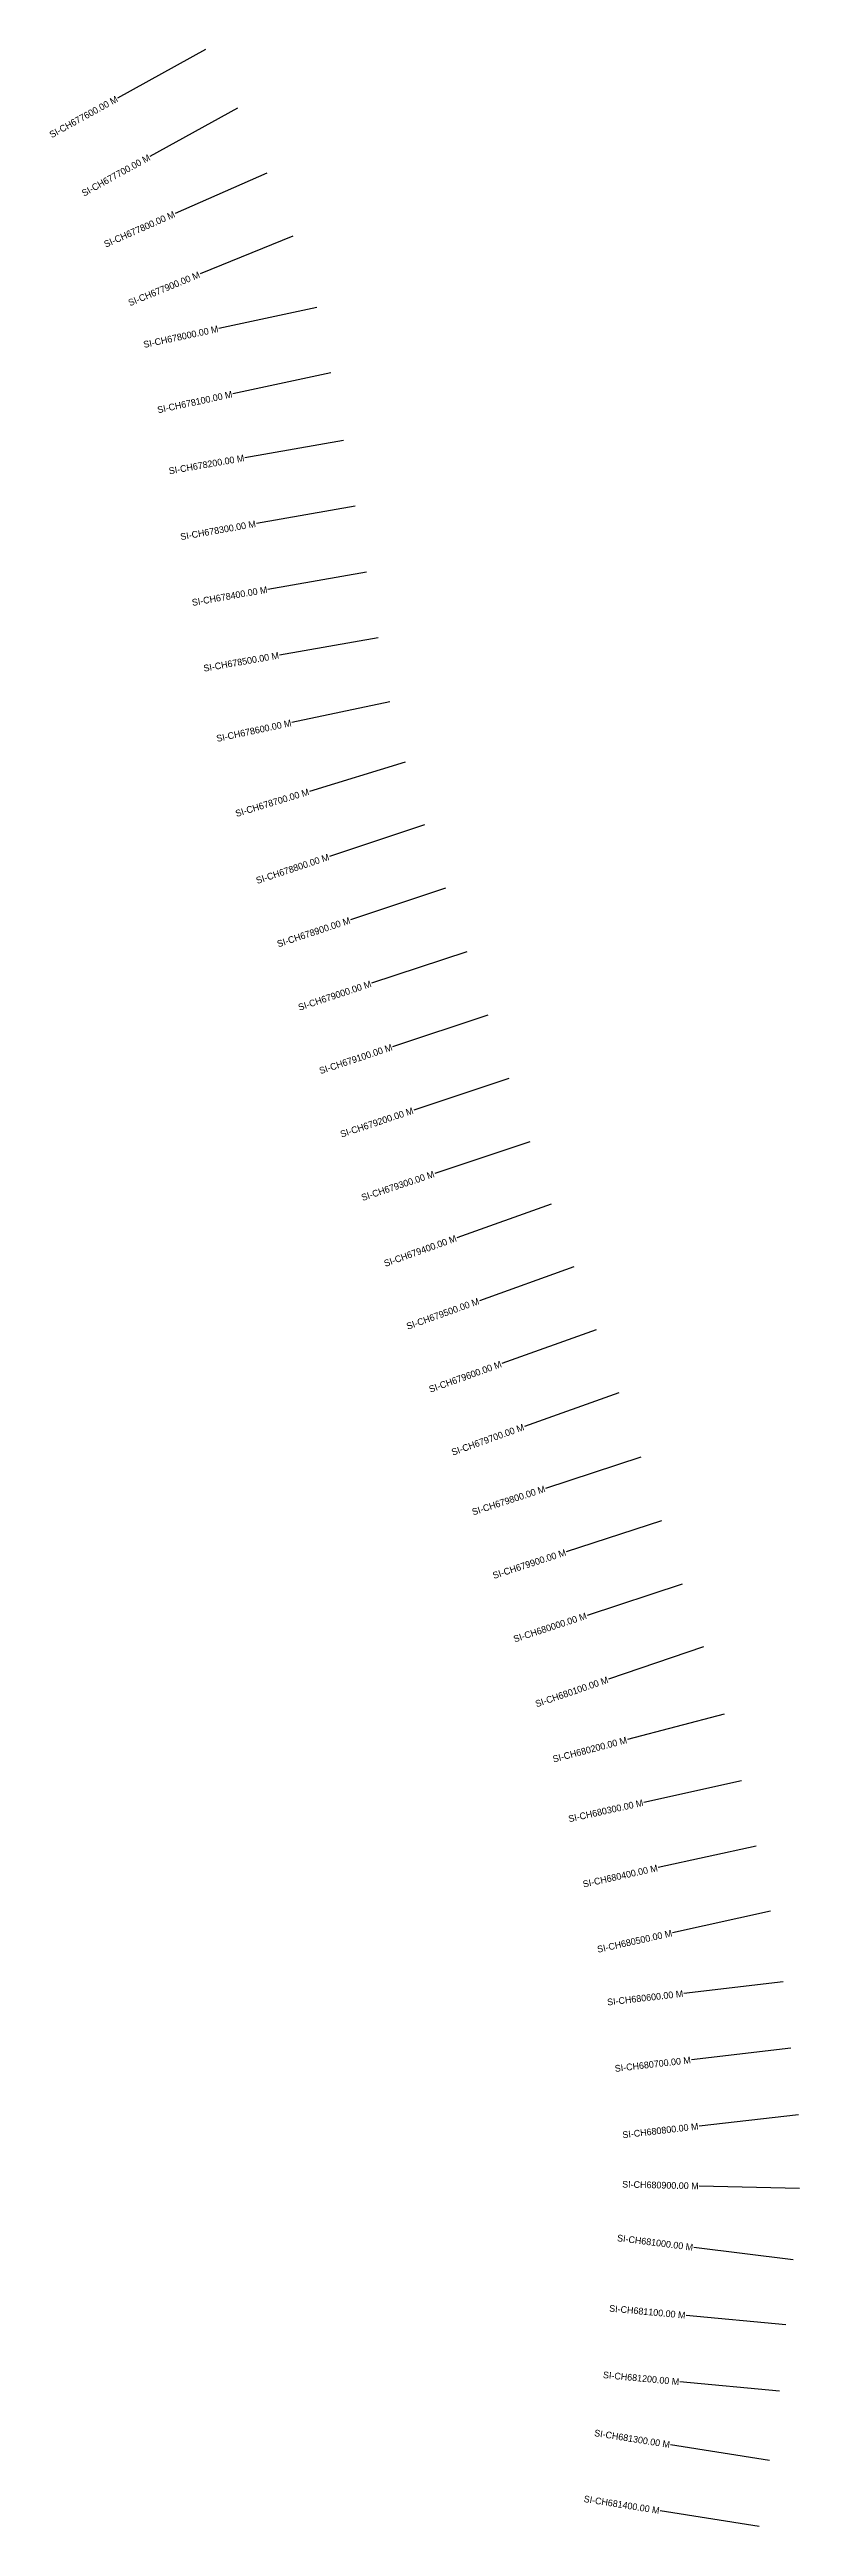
# Model space of a CAD drawing. Header units: metres. Extents: x 337443 to 344243, y 1770083 to 1774400.
# Drawn here: x 337443 to 338566, y 1770083 to 1773790 of the extents above; entities that cross this region are included whole.
import ezdxf
from ezdxf.enums import TextEntityAlignment as Align

# ---------------------------------------------------------------- set-up
doc = ezdxf.new("R2010")
doc.units = ezdxf.units.M
doc.layers.add('CS', color=134, linetype='Continuous')
doc.layers.add('CSMark', color=6, linetype='Continuous')

msp = doc.modelspace()

# ---------------------------------------------------------------- texts
at = {"layer": 'CSMark'}
for s, rotation, p in [('SI-CH677600.00 M', 28.9192, (337544.5, 1773717)), ('SI-CH677700.00 M', 28.9192, (337592.9, 1773629.5)), ('SI-CH677800.00 M', 23.7738, (337630.4, 1773544.2)), ('SI-CH677900.00 M', 22.2363, (337667.8, 1773453.7)), ('SI-CH678000.00 M', 12.0838, (337696, 1773372.2)), ('SI-CH678100.00 M', 12.0838, (337716.9, 1773274.4)), ('SI-CH678200.00 M', 9.9493, (337734.8, 1773178.9)), ('SI-CH678300.00 M', 9.9493, (337752.1, 1773080.4)), ('SI-CH678400.00 M', 9.9493, (337769.4, 1772981.9)), ('SI-CH678500.00 M', 9.9493, (337786.7, 1772883.5)), ('SI-CH678600.00 M', 12.0284, (337805.3, 1772782.4)), ('SI-CH678700.00 M', 16.87, (337831.5, 1772679.4)), ('SI-CH678800.00 M', 18.3728, (337861.6, 1772581.9)), ('SI-CH678900.00 M', 18.3728, (337893.1, 1772487)), ('SI-CH679000.00 M', 18.3728, (337924.7, 1772392.1)), ('SI-CH679100.00 M', 18.3728, (337956.2, 1772297.2)), ('SI-CH679200.00 M', 18.3728, (337987.7, 1772202.3)), ('SI-CH679300.00 M', 18.3728, (338019.2, 1772107.4)), ('SI-CH679400.00 M', 19.6881, (338052.3, 1772011.2)), ('SI-CH679500.00 M', 19.6881, (338086, 1771917.1)), ('SI-CH679600.00 M', 19.6881, (338119.7, 1771822.9)), ('SI-CH679700.00 M', 19.6881, (338153.4, 1771728.7)), ('SI-CH679800.00 M', 18.0578, (338185.1, 1771636.2)), ('SI-CH679900.00 M', 18.0578, (338216.1, 1771541.1)), ('SI-CH680000.00 M', 18.0578, (338247.1, 1771446.1)), ('SI-CH680100.00 M', 18.8231, (338279.4, 1771350.4)), ('SI-CH680200.00 M', 14.7186, (338307.6, 1771260.1)), ('SI-CH680300.00 M', 12.4685, (338332.1, 1771166.3)), ('SI-CH680400.00 M', 12.4685, (338353.7, 1771068.6)), ('SI-CH680500.00 M', 12.4685, (338375.3, 1770971)), ('SI-CH680600.00 M', 6.5556, (338392, 1770880.5)), ('SI-CH680700.00 M', 6.5556, (338403.4, 1770781.1)), ('SI-CH680800.00 M', 6.5556, (338414.8, 1770681.8)), ('SI-CH680900.00 M', 358.6605, (338415.2, 1770592.3)), ('SI-CH681000.00 M', 352.8501, (338406.9, 1770500.5)), ('SI-CH681100.00 M', 354.6717, (338395.4, 1770398.8)), ('SI-CH681200.00 M', 354.6717, (338386.1, 1770299.2)), ('SI-CH681300.00 M', 350.9989, (338372.2, 1770205.1)), ('SI-CH681400.00 M', 350.9989, (338356.5, 1770106.4))]:
    msp.add_text(s, height=10, rotation=rotation, dxfattribs=at).set_placement(p, align=Align.MIDDLE_RIGHT)

# ---------------------------------------------------------------- linework, layer by layer
at = {"layer": 'CS'}
for p, q in [((337676.7, 1773790), (337545.4, 1773717.5)), ((337725, 1773702.5), (337593.7, 1773630)), ((337768.6, 1773605.1), (337631.4, 1773544.6)), ((337807.6, 1773510.8), (337668.7, 1773454.1)), ((337843.7, 1773403.8), (337697, 1773372.4)), ((337864.6, 1773306), (337717.9, 1773274.6)), ((337883.6, 1773205), (337735.8, 1773179.1)), ((337900.8, 1773106.5), (337753.1, 1773080.6)), ((337918.1, 1773008), (337770.4, 1772982.1)), ((337935.4, 1772909.5), (337787.7, 1772883.6)), ((337953, 1772813.9), (337806.3, 1772782.6)), ((337976, 1772723.2), (337832.4, 1772679.6)), ((338004.9, 1772629.5), (337862.6, 1772582.2)), ((338036.4, 1772534.6), (337894.1, 1772487.3)), ((338068, 1772439.7), (337925.6, 1772392.4)), ((338099.5, 1772344.8), (337957.1, 1772297.5)), ((338131, 1772249.9), (337988.6, 1772202.6)), ((338162.5, 1772155), (338020.2, 1772107.7)), ((338194.5, 1772062.1), (338053.3, 1772011.5)), ((338228.2, 1771967.9), (338087, 1771917.4)), ((338261.9, 1771873.8), (338120.6, 1771823.2)), ((338295.6, 1771779.6), (338154.3, 1771729.1)), ((338328.7, 1771683), (338186.1, 1771636.5)), ((338359.7, 1771587.9), (338217.1, 1771541.4)), ((338390.7, 1771492.9), (338248.1, 1771446.4)), ((338422.4, 1771399.1), (338280.4, 1771350.7)), ((338453.6, 1771298.5), (338308.5, 1771260.4)), ((338479.6, 1771198.9), (338333.1, 1771166.5)), ((338501.2, 1771101.2), (338354.7, 1771068.9)), ((338522.7, 1771003.6), (338376.3, 1770971.2)), ((338542, 1770897.7), (338393, 1770880.6)), ((338553.4, 1770798.4), (338404.4, 1770781.3)), ((338564.8, 1770699), (338415.8, 1770681.9)), ((338566.2, 1770588.8), (338416.2, 1770592.3)), ((338556.8, 1770481.7), (338407.9, 1770500.4)), ((338545.7, 1770384.7), (338396.4, 1770398.7)), ((338536.4, 1770285.2), (338387.1, 1770299.1)), ((338521.3, 1770181.5), (338373.2, 1770205)), ((338505.7, 1770082.7), (338357.5, 1770106.2))]:
    msp.add_line(p, q, dxfattribs=at)

msp.set_redraw_order([(e.dxf.handle, doc.entitydb.next_handle()) for e in msp.query("TEXT MTEXT ATTDEF DIMENSION ARC_DIMENSION")])  # texts and dimensions are drawn at this point

doc.saveas('drawing.dxf')
